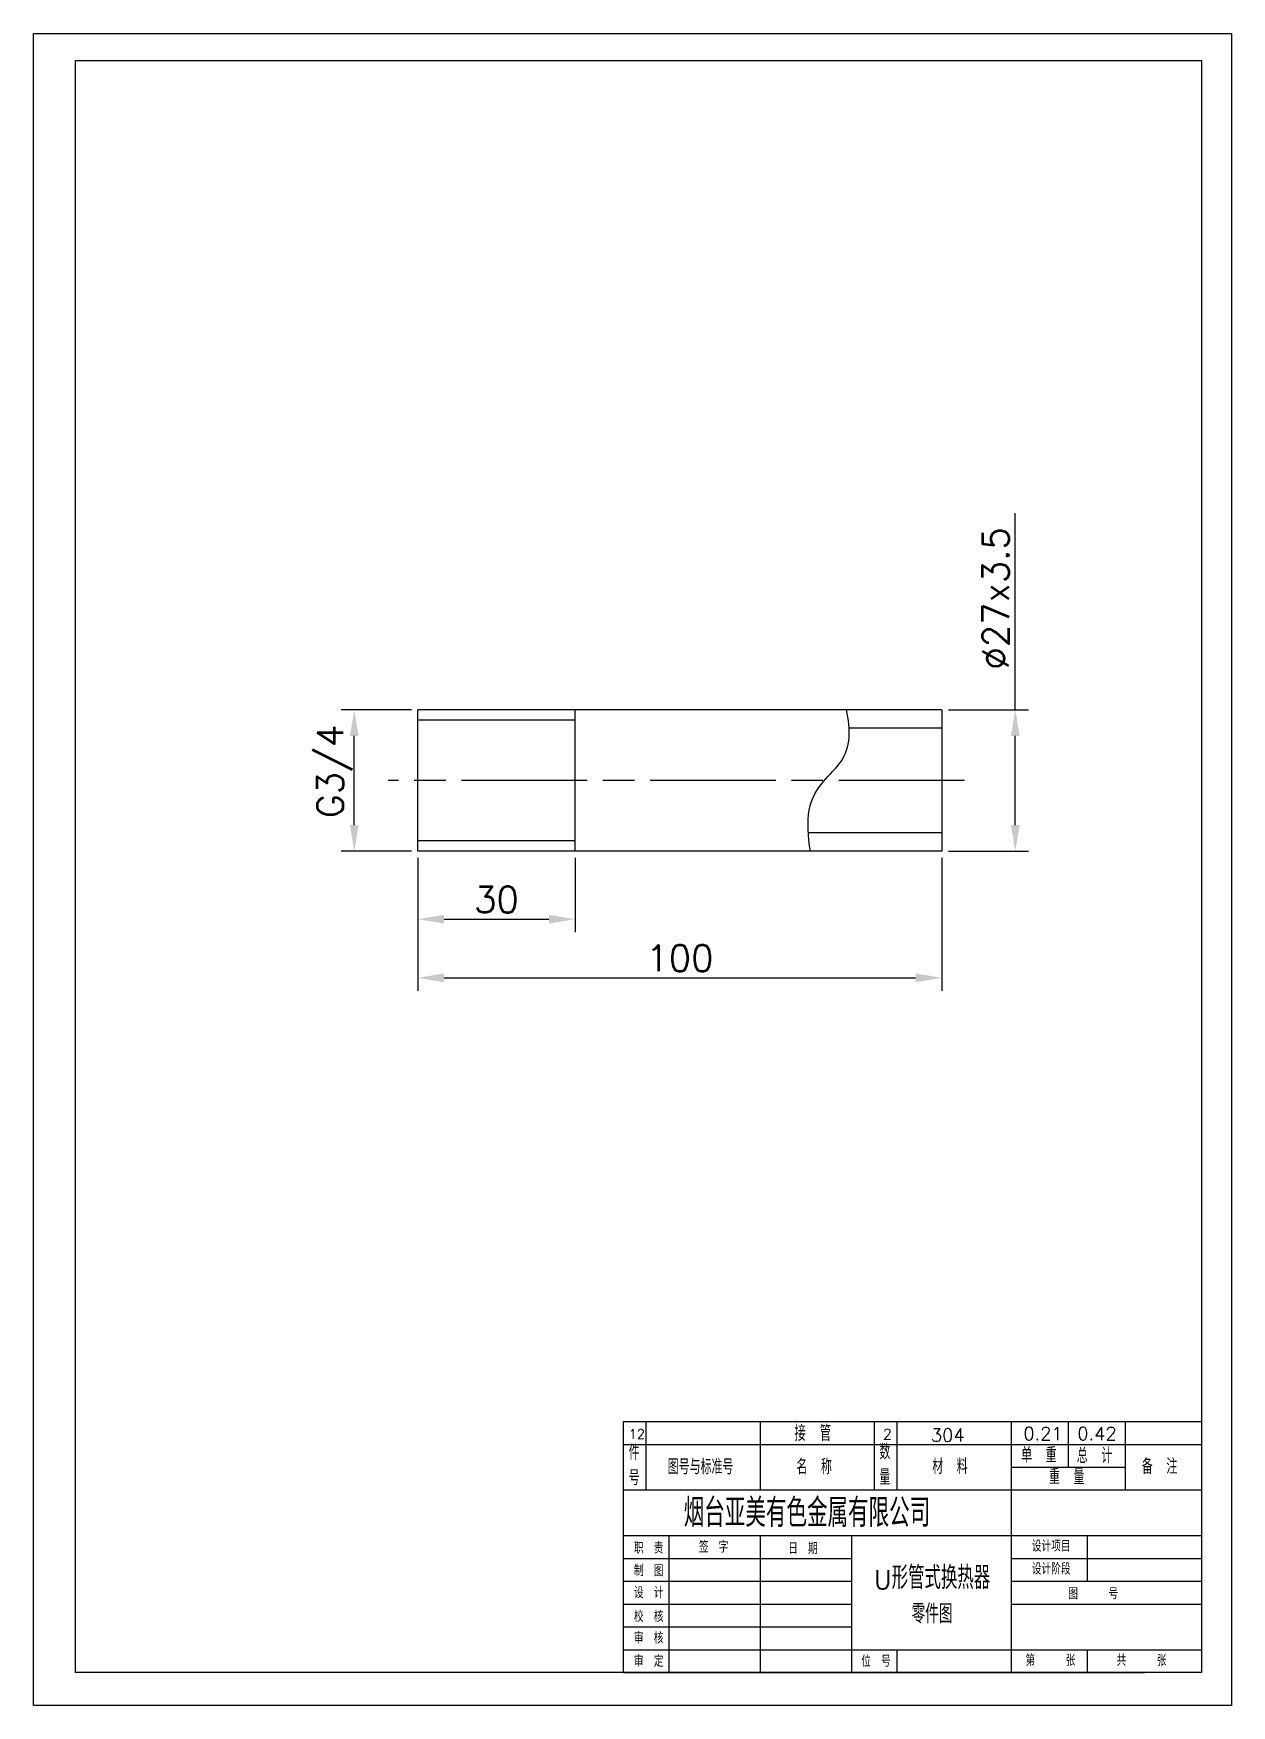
# Model space of a CAD drawing. Header units: millimetres. Extents: x 2215 to 13516, y 3399 to 7964.
# Drawn here: x 8523 to 8751.6, y 3415.7 to 3734.8 of the extents above; entities that cross this region are included whole.
import ezdxf

# ---------------------------------------------------------------- set-up
doc = ezdxf.new("R2010")
doc.units = ezdxf.units.MM
doc.linetypes.add('ACAD_ISO08W100', pattern=[36, 24, -3, 6, -3])
for name, color, linetype in [('中心线', 1, 'ACAD_ISO08W100'), ('实线', 6, 'Continuous'), ('文本', 4, 'Continuous'), ('标注', 3, 'Continuous')]:
    doc.layers.add(name, color=color, linetype=linetype)
doc.styles.get("Standard").update_dxf_attribs({"font": 'txt', "bigfont": 'gbcbig.shx'})
doc.dimstyles.new('ISO-25', dxfattribs={"dimtxt": 2.5, "dimasz": 2.5, "dimexe": 1.25, "dimexo": 0.625, "dimtad": 1, "dimtxsty": 'Standard', "dimcen": 2.5, "dimadec": 0, "dimazin": 0, "dimtfac": 1, "dimtmove": 0, "dimatfit": 3, "dimfxl": 0, "dimarcsym": 0})

msp = doc.modelspace()

# ---------------------------------------------------------------- texts
at = {"layer": '文本'}
for s, insert, char_height, width, attachment_point in [('接 管', (8668.192, 3469.191), 3, 90.55585, 1), ('件\\P号', (8636.568, 3465.48), 2.903, 3.97578, 1), ('12', (8636.565, 3468.405), 1.8144, 5.83913, 1), ('数\\P量', (8684.406, 3465.583), 2.903, 3.97578, 1), ('2', (8685.079, 3468.468), 2, 10.69062, 1), ('304', (8694.235, 3468.554), 2.5, 44.9635, 1), ('0.21', (8711.894, 3468.848), 2.5, 44.9635, 1), ('0.42', (8722.19, 3468.848), 2.5, 44.9635, 1), ('图号与标准号', (8644.009, 3462.702), 2.903, 21.14156, 1), ('名 称', (8668.57, 3462.724), 2.903, 29.74551, 1), ('材 料', (8694.486, 3462.774), 2.903, 29.74551, 1), ('单 重', (8711.464, 3464.952), 2.903, 29.74551, 1), ('总 计', (8722.09, 3464.837), 2.903, 29.74551, 1), ('备 注', (8734.493, 3462.774), 2.903, 29.74551, 1), ('重 量', (8716.777, 3460.796), 2.903, 29.74551, 1), ('烟台亚美有色金属有限公司', (8647.076, 3455.211), 5.4432, 74.02752, 1), ('职 责', (8637.56, 3446.869), 2.1773, 14.15093, 1), ('签 字', (8649.942, 3447.067), 2.1773, 11.81735, 1), ('日 期', (8666.994, 3446.786), 2.1773, 11.95804, 1), ('设计项目', (8713.497, 3447.233), 2.1773, 14.5152, 1), ('制 图', (8637.56, 3442.548), 2.1773, 14.15093, 1), ('{\\H0.8267x;U}形管式换热器\\P{\\H0.8333x;零件图}', (8694.457, 3442.288), 4.35456, 29.19812, 2), ('设计阶段', (8713.497, 3442.879), 2.1773, 14.5152, 1), ('设 计', (8637.56, 3438.337), 2.1773, 14.15093, 1), ('图   号', (8720.467, 3438.16), 2.1773, 29.74551, 1), ('校 核', (8637.56, 3433.793), 2.1773, 14.15093, 1), ('审 核', (8637.56, 3429.693), 2.1773, 14.15093, 1), ('审 定', (8637.56, 3425.26), 2.1773, 14.15093, 1), ('位 号', (8680.931, 3425.252), 2.1773, 8.1454, 1), ('第   张', (8712.285, 3425.427), 2.1773, 29.74551, 1), ('共   张', (8729.678, 3425.427), 2.1773, 29.74551, 1)]:
    msp.add_mtext(s, dxfattribs=dict(at, insert=insert, char_height=char_height, width=width, attachment_point=attachment_point))

# ---------------------------------------------------------------- blocks, each defined once
blk = doc.blocks.new('*D81')
at = {"layer": 'Defpoints', "color": 0}
for p in [(8596.33, 3578.74), (8696.33, 3578.74), (8696.33, 3554.58)]:
    blk.add_point(p, dxfattribs=at)
at = {"layer": '标注', "color": 3, "lineweight": -2}
for p, q in [((8596.33, 3577.49), (8596.33, 3552.08)), ((8696.33, 3577.49), (8696.33, 3552.08)), ((8601.33, 3554.58), (8691.33, 3554.58))]:
    blk.add_line(p, q, dxfattribs=at)
at = {"layer": '标注', "color": 3}
for points in [[(8601.33, 3555.41), (8601.33, 3553.75), (8596.33, 3554.58)], [(8691.33, 3555.41), (8691.33, 3553.75), (8696.33, 3554.58)]]:
    blk.add_solid(points, dxfattribs=at)
at = {"layer": '标注', "color": 4, "insert": (8646.33, 3558.33), "char_height": 5, "attachment_point": 5}
blk.add_mtext('100', dxfattribs=at)
blk = doc.blocks.new('*D82')
at = {"layer": 'Defpoints', "color": 0}
for p in [(8696.33, 3605.74), (8710.35, 3605.74), (8696.33, 3578.74)]:
    blk.add_point(p, dxfattribs=at)
at = {"layer": '标注', "color": 3, "lineweight": -2}
for p, q in [((8710.35, 3605.74), (8710.35, 3643.24)), ((8697.58, 3605.74), (8712.85, 3605.74)), ((8710.35, 3583.74), (8710.35, 3600.74)), ((8697.58, 3578.74), (8712.85, 3578.74))]:
    blk.add_line(p, q, dxfattribs=at)
at = {"layer": '标注', "color": 3}
for points in [[(8709.52, 3600.74), (8711.18, 3600.74), (8710.35, 3605.74)], [(8709.52, 3583.74), (8711.18, 3583.74), (8710.35, 3578.74)]]:
    blk.add_solid(points, dxfattribs=at)
at = {"layer": '标注', "color": 4, "insert": (8706.6, 3626.99), "char_height": 5, "attachment_point": 5, "rotation": 90}
blk.add_mtext('%%C27x3.5', dxfattribs=at)
blk = doc.blocks.new('*D83')
at = {"layer": 'Defpoints', "color": 0}
for p in [(8584.18, 3605.74), (8596.33, 3605.74), (8596.33, 3578.74)]:
    blk.add_point(p, dxfattribs=at)
at = {"layer": '标注', "color": 3, "lineweight": -2}
for p, q in [((8595.08, 3605.74), (8581.68, 3605.74)), ((8584.18, 3583.74), (8584.18, 3600.74)), ((8595.08, 3578.74), (8581.68, 3578.74))]:
    blk.add_line(p, q, dxfattribs=at)
at = {"layer": '标注', "color": 3}
for points in [[(8583.35, 3600.74), (8585.01, 3600.74), (8584.18, 3605.74)], [(8583.35, 3583.74), (8585.01, 3583.74), (8584.18, 3578.74)]]:
    blk.add_solid(points, dxfattribs=at)
at = {"layer": '标注', "color": 4, "insert": (8580.43, 3593.99), "char_height": 5, "attachment_point": 5, "rotation": 90}
blk.add_mtext('G3/4', dxfattribs=at)
blk = doc.blocks.new('*D84')
at = {"layer": 'Defpoints', "color": 0}
for p in [(8596.33, 3578.74), (8626.33, 3578.74), (8626.33, 3565.77)]:
    blk.add_point(p, dxfattribs=at)
at = {"layer": '标注', "color": 3, "lineweight": -2}
for p, q in [((8596.33, 3577.49), (8596.33, 3563.27)), ((8626.33, 3577.49), (8626.33, 3563.27)), ((8601.33, 3565.77), (8621.33, 3565.77))]:
    blk.add_line(p, q, dxfattribs=at)
at = {"layer": '标注', "color": 3}
for points in [[(8601.33, 3566.6), (8601.33, 3564.93), (8596.33, 3565.77)], [(8621.33, 3566.6), (8621.33, 3564.93), (8626.33, 3565.77)]]:
    blk.add_solid(points, dxfattribs=at)
at = {"layer": '标注', "color": 4, "insert": (8611.33, 3569.52), "char_height": 5, "attachment_point": 5}
blk.add_mtext('30', dxfattribs=at)

# ---------------------------------------------------------------- dimensions: what is measured, and where the dimension line sits
at = {"layer": '标注'}
for base, p1, p2, text, picture, middle in [((8710.351, 3605.737), (8696.335, 3578.737), (8696.335, 3605.737), '%%C27x3.5', '*D82', (8710.351, 3626.987)), ((8584.181, 3605.737), (8596.335, 3578.737), (8596.335, 3605.737), 'G3/4', '*D83', (8584.181, 3593.994))]:
    dim = msp.add_linear_dim(base=base, p1=p1, p2=p2, angle=90, text=text, dimstyle='ISO-25', override={"dimscale": 2, "dimdsep": 46, "dimclrd": 3, "dimclre": 3, "dimclrt": 4}, dxfattribs=at)
    dim.commit()
    dim.dimension.update_dxf_attribs({"geometry": picture, "text_midpoint": middle, "dimtype": 160})
for base, p2, picture, middle in [((8696.335, 3554.579), (8696.335, 3578.737), '*D81', (8646.335, 3558.329)), ((8626.335, 3565.768), (8626.335, 3578.737), '*D84', (8611.335, 3569.518))]:
    dim = msp.add_linear_dim(base=base, p1=(8596.335, 3578.737), p2=p2, dimstyle='ISO-25', override={"dimscale": 2, "dimdsep": 46, "dimclrd": 3, "dimclre": 3, "dimclrt": 4}, dxfattribs=at)
    dim.commit()
    dim.dimension.update_dxf_attribs({"geometry": picture, "text_midpoint": middle})

# ---------------------------------------------------------------- linework, layer by layer
at = {"layer": '中心线'}
msp.add_line((8700.64, 3592.237), (8590.666, 3592.237), dxfattribs=at)
at = {"layer": '实线'}
for p, q in [((8596.335, 3578.737), (8596.335, 3605.737)), ((8696.335, 3605.737), (8596.335, 3605.737)), ((8626.335, 3603.737), (8596.335, 3603.737)), ((8626.335, 3578.737), (8626.335, 3605.737)), ((8696.335, 3605.737), (8696.335, 3578.737)), ((8696.335, 3602.237), (8678.646, 3602.237)), ((8626.335, 3580.737), (8596.335, 3580.737)), ((8696.335, 3582.237), (8670.838, 3582.237)), ((8696.335, 3578.737), (8596.335, 3578.737))]:
    msp.add_line(p, q, dxfattribs=at)
msp.add_open_spline([(8671.236, 3578.737), (8670.78, 3581.566), (8670.271, 3590.431), (8678.848, 3595.233), (8678.993, 3601.958), (8678.133, 3605.737)], degree=3, knots=[14.4284599, 14.4284599, 14.4284599, 14.4284599, 19.6040436, 30.721219, 42.0434243, 42.0434243, 42.0434243, 42.0434243], dxfattribs=at)
at = {"layer": '标注'}
for p, q in [((8635.573, 3421.991), (8635.573, 3469.892)), ((8635.573, 3469.892), (8745.888, 3469.892)), ((8635.573, 3469.892), (8745.888, 3469.892)), ((8639.927, 3456.828), (8639.927, 3469.892)), ((8661.7, 3456.828), (8661.7, 3469.892)), ((8683.473, 3456.828), (8683.473, 3469.892)), ((8687.828, 3456.828), (8687.828, 3469.892)), ((8709.6, 3448.119), (8709.6, 3469.892)), ((8720.487, 3461.182), (8720.487, 3469.892)), ((8731.373, 3456.828), (8731.373, 3469.892)), ((8635.573, 3465.537), (8745.888, 3465.537)), ((8709.6, 3461.182), (8731.373, 3461.182)), ((8635.573, 3456.828), (8745.888, 3456.828)), ((8635.573, 3421.991), (8635.573, 3448.119)), ((8635.573, 3421.991), (8635.573, 3448.119)), ((8635.573, 3448.119), (8745.888, 3448.119)), ((8644.282, 3421.991), (8644.282, 3448.119)), ((8661.7, 3421.991), (8661.7, 3448.119)), ((8679.118, 3421.991), (8679.118, 3448.119)), ((8709.6, 3421.991), (8709.6, 3448.119)), ((8724.116, 3439.41), (8724.116, 3448.119)), ((8635.573, 3443.764), (8679.118, 3443.764)), ((8709.6, 3443.764), (8745.888, 3443.764)), ((8635.573, 3439.41), (8679.118, 3439.41)), ((8709.6, 3439.41), (8745.888, 3439.41)), ((8635.573, 3435.055), (8679.118, 3435.055)), ((8709.6, 3435.055), (8745.888, 3435.055)), ((8635.573, 3430.701), (8679.118, 3430.701)), ((8635.573, 3426.346), (8745.888, 3426.346)), ((8687.828, 3421.991), (8687.828, 3426.346)), ((8724.116, 3421.991), (8724.116, 3426.346)), ((8635.573, 3421.991), (8735.002, 3421.991))]:
    msp.add_line(p, q, dxfattribs=at)
for points in [[(8522.953, 3734.814), (8751.622, 3734.814), (8751.622, 3415.687), (8522.953, 3415.687)], [(8530.98, 3729.656), (8745.888, 3729.656), (8745.888, 3421.991), (8530.98, 3421.991)]]:
    msp.add_lwpolyline(points, close=True, dxfattribs=at)

msp.set_redraw_order([(e.dxf.handle, doc.entitydb.next_handle()) for e in msp.query("TEXT MTEXT ATTDEF DIMENSION ARC_DIMENSION")])  # texts and dimensions are drawn at this point

doc.saveas('drawing.dxf')
